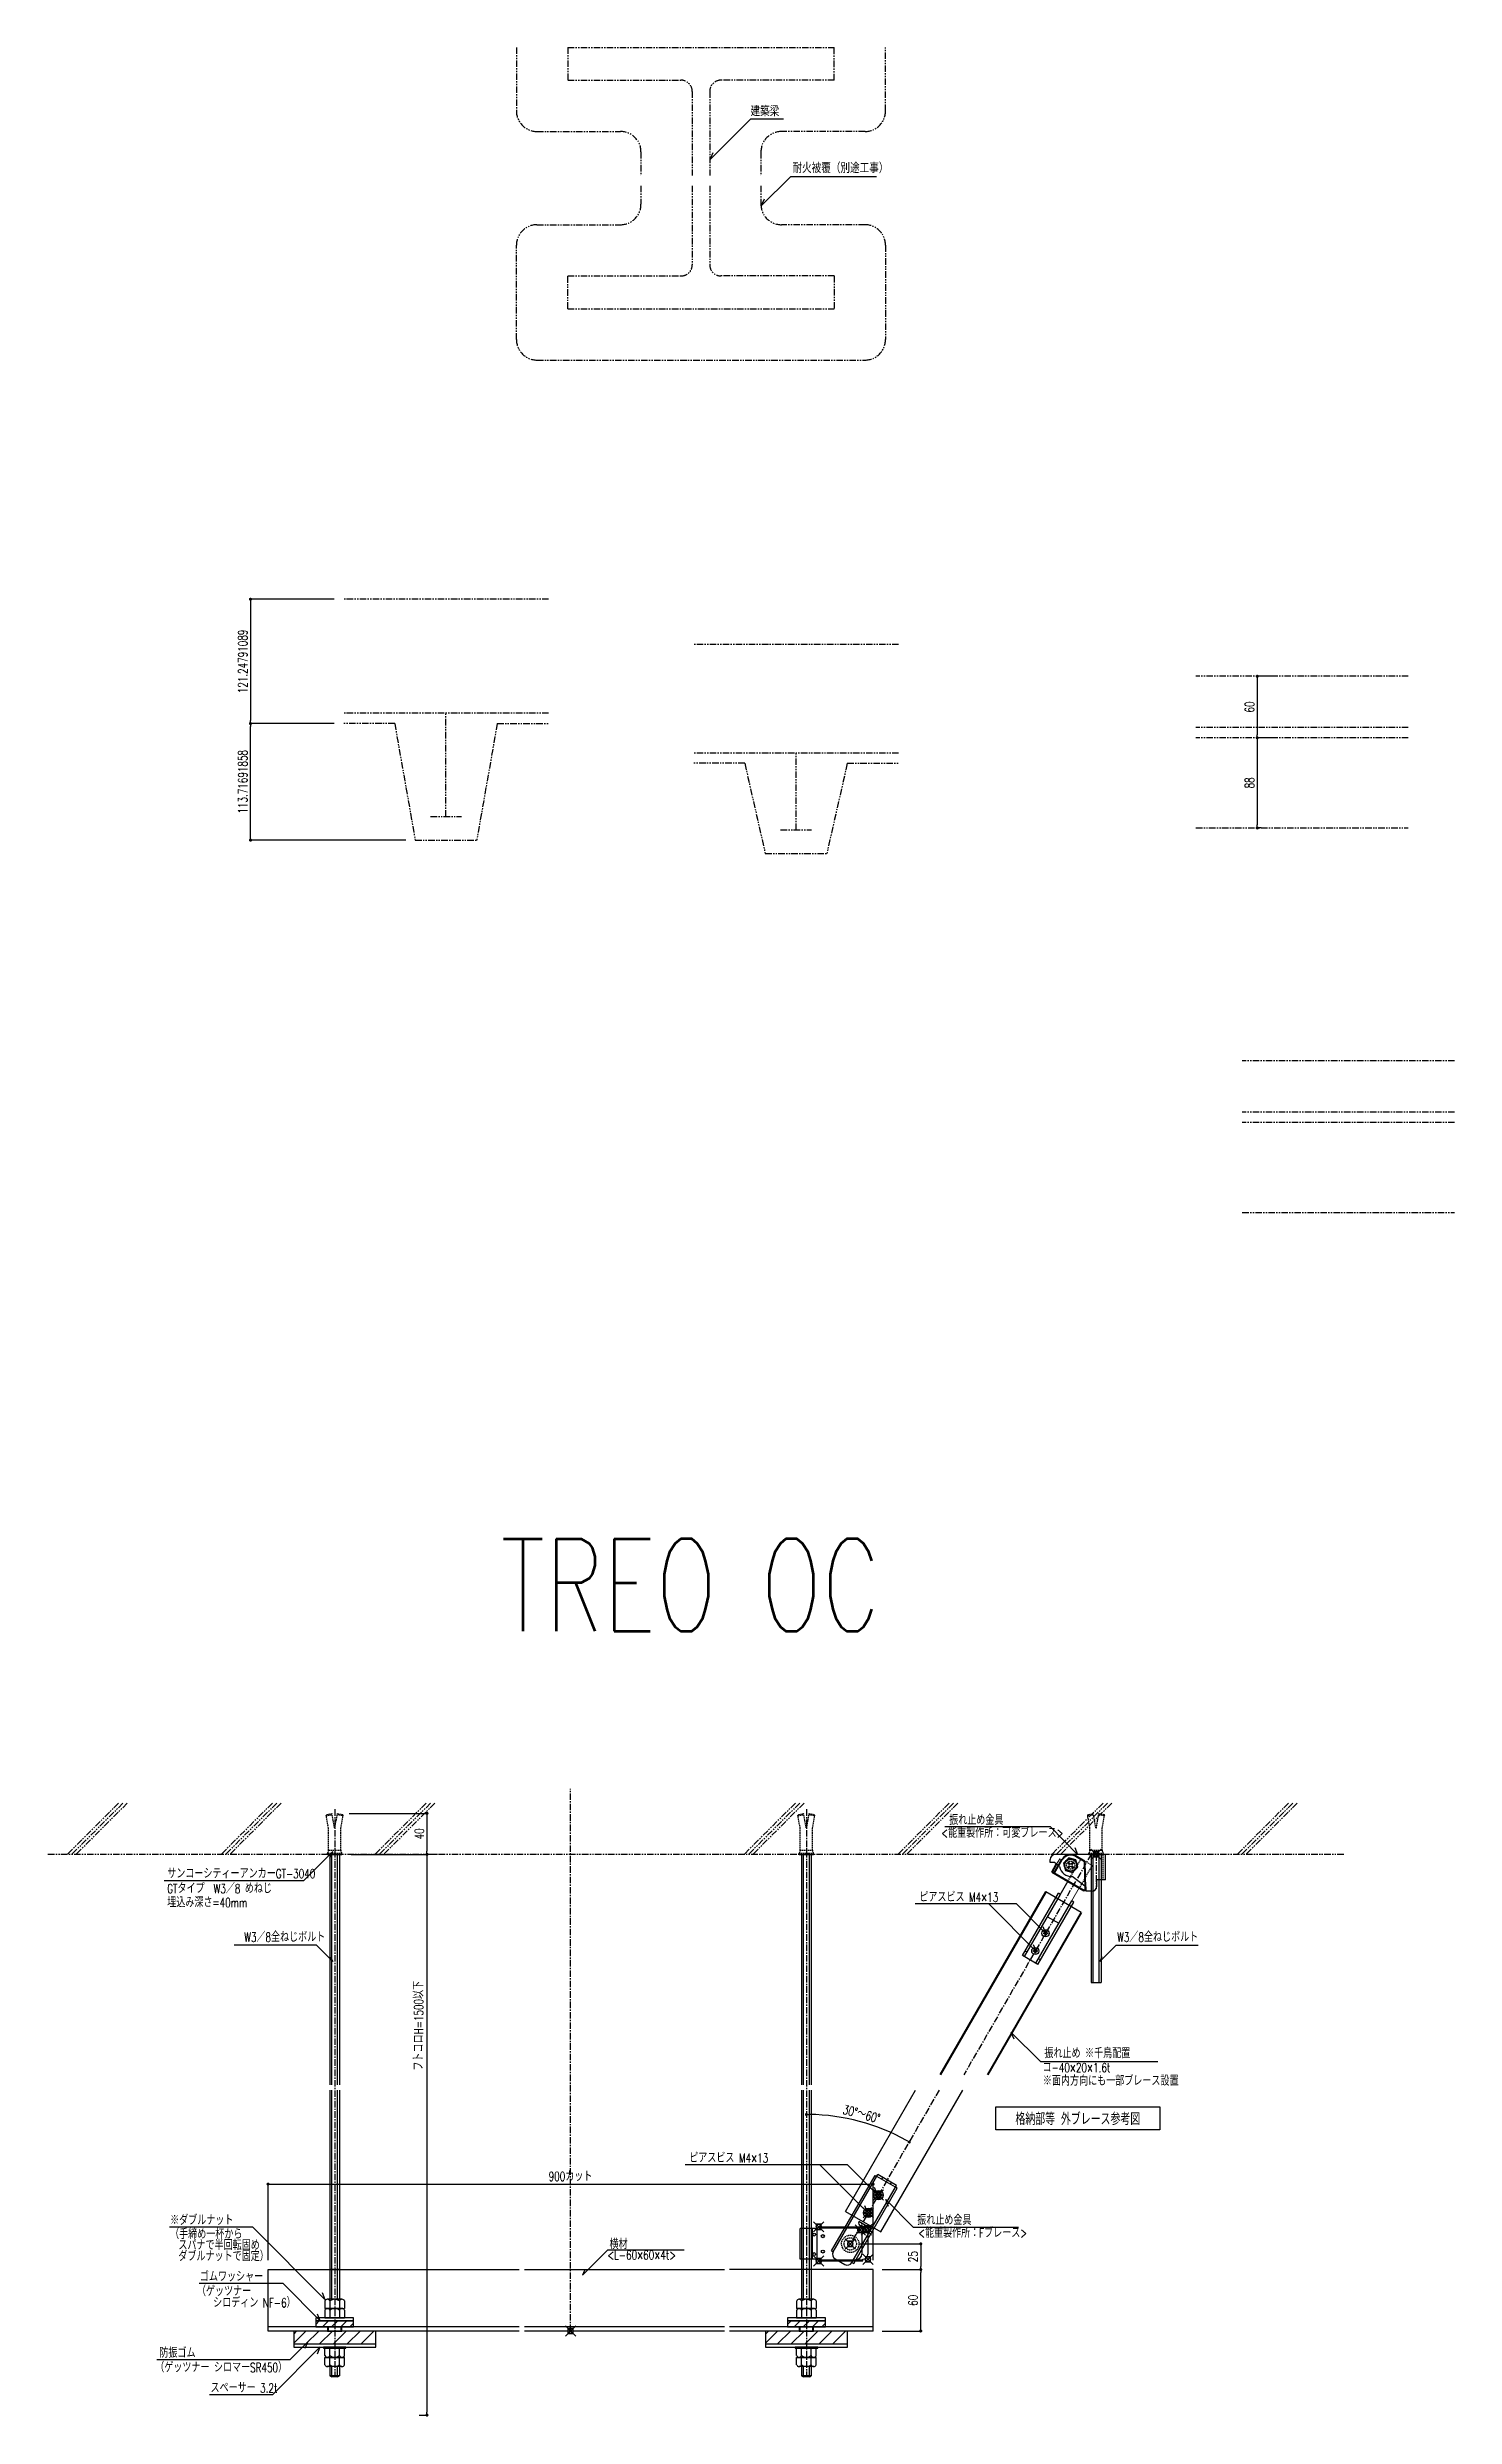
# Model space of a CAD drawing. Extents: x -275225 to 47266, y -41063 to 95295.
# Drawn here: x -214103 to -212731, y -21539 to -19227 of the extents above; entities that cross this region are included whole.
import ezdxf
from ezdxf.enums import TextEntityAlignment as Align

# ---------------------------------------------------------------- set-up
doc = ezdxf.new("R2010")
doc.units = 0
doc.header["$LTSCALE"] = 0.2
doc.header["$PDMODE"] = 99
doc.header["$PDSIZE"] = 5
for name, pattern in [('CENTER', [50.8, 31.75, -6.35, 6.35, -6.35]), ('HIDDEN', [9.525, 6.35, -3.175]), ('HIDDEN2', [4.7625, 3.175, -1.5875]), ('PHANTOM', [63.5, 31.75, -6.35, 6.35, -6.35, 6.35, -6.35])]:
    doc.linetypes.add(name, pattern=pattern)
for name, color, linetype, lineweight in [('01外形', 2, 'Continuous', 25), ('1外形', 2, 'Continuous', 25), ('2ﾎﾞﾙﾄ太線', 4, 'Continuous', 25), ('3APﾎﾞﾙﾄ', 150, 'Continuous', 25), ('8DASHED', 6, 'HIDDEN2', 9)]:
    doc.layers.add(name, color=color, linetype=linetype, lineweight=lineweight)
for name, color, linetype in [('_別途', 6, 'PHANTOM'), ('_吊下地', 40, 'Continuous'), ('_図面枠', 7, 'Continuous'), ('_基準', 1, 'CENTER'), ('_文字', 3, 'Continuous'), ('_製品', 4, 'Continuous'), ('_製品寸法', 9, 'Continuous'), ('OKAMURA', 4, 'Continuous'), ('POINT', 1, 'Continuous')]:
    doc.layers.add(name, color=color, linetype=linetype)
doc.styles.add('OKAMURA', font='SIMPLEX.shx', dxfattribs={"width": 0.7, "bigfont": 'BIGFONT.shx'})
doc.dimstyles.new('OKAMURA-003', dxfattribs={"dimscale": 3, "dimtxt": 3, "dimasz": 1, "dimexe": 0, "dimexo": 3, "dimgap": 1, "dimtad": 1, "dimdec": 3, "dimdsep": 46, "dimtxsty": 'OKAMURA', "dimblk1": 'DOT', "dimblk2": 'DOT', "dimsah": 1, "dimcen": 0, "dimclrd": 9, "dimclre": 9, "dimclrt": 3, "dimadec": 0, "dimazin": 0, "dimtfac": 1, "dimtdec": 3, "dimtix": 1, "dimtmove": 2, "dimatfit": 3, "dimldrblk": 'NONE', "dimfxl": 0, "dimtolj": 1, "dimarcsym": 0})
doc.dimstyles.new('OKAMURA-050', dxfattribs={"dimscale": 50, "dimtxt": 3, "dimasz": 1, "dimexe": 0, "dimexo": 3, "dimgap": 1, "dimtad": 1, "dimdec": 8, "dimdsep": 46, "dimtxsty": 'OKAMURA', "dimblk1": 'DOT', "dimblk2": 'DOT', "dimsah": 1, "dimcen": 0, "dimclrt": 3, "dimadec": 0, "dimazin": 0, "dimtfac": 1, "dimtdec": 8, "dimtix": 1, "dimtmove": 2, "dimatfit": 3, "dimfxl": 1, "dimtolj": 1, "dimarcsym": 0})

msp = doc.modelspace()

# ---------------------------------------------------------------- texts
at = {"layer": '_図面枠', "color": 3, "style": 'OKAMURA', "width": 0.7}
msp.add_text('TREO OC', height=90, dxfattribs=at).set_placement((-213661.285, -20772.5419))

# ---------------------------------------------------------------- blocks, each defined once
blk = doc.blocks.new('*U922')
at = {"layer": '_別途'}
for p, q in [((-180, 0), (-180, -62)), ((-130, 0), (-130, -32)), ((-130, 0), (130, 0)), ((130, -32), (130, 0)), ((180, -62), (180, 0)), ((-130, -32), (-19.5, -32)), ((-8.5, -43), (-8.5, -125)), ((8.5, -43), (8.5, -125)), ((130, -32), (19.5, -32)), ((-160, -82), (-78.5, -82)), ((160, -82), (78.5, -82)), ((-58.5, -102), (-58.5, -125)), ((58.5, -102), (58.5, -125)), ((-58.5, -135), (-58.5, -153)), ((-8.5, -135), (-8.5, -212)), ((8.5, -135), (8.5, -212)), ((58.5, -135), (58.5, -153)), ((-160, -173), (-78.5, -173)), ((160, -173), (78.5, -173)), ((-180, -285), (-180, -193)), ((180, -193), (180, -285)), ((-130, -223), (-19.5, -223)), ((-130, -255), (-130, -223)), ((130, -223), (19.5, -223)), ((130, -223), (130, -255)), ((-130, -255), (130, -255)), ((-160, -305), (160, -305))]:
    blk.add_line(p, q, dxfattribs=at)
for centre, radius, start, end in [((-19.5, -43), 11, 0, 90), ((19.5, -43), 11, 90, 180), ((-160, -62), 20, 180, 270), ((160, -62), 20, 270, 0), ((-78.5, -102), 20, 0, 90), ((78.5, -102), 20, 90, 180), ((-78.5, -153), 20, 270, 0), ((78.5, -153), 20, 180, 270), ((-160, -193), 20, 90, 180), ((160, -193), 20, 0, 90), ((-19.5, -212), 11, 270, 0), ((19.5, -212), 11, 180, 270), ((-160, -285), 20, 180, 270), ((160, -285), 20, 270, 0)]:
    blk.add_arc(centre, radius, start, end, dxfattribs=at)
at = {"layer": '_文字', "color": 9}
for points in [[(11.7, -102.9), (8.5, -109.8), (48.6, -69.6), (80.4, -69.6)], [(61.7, -148.1), (58.5, -155), (87.7, -125.8), (171.3, -125.8)]]:
    blk.add_lwpolyline(points, dxfattribs=at)
at = {"layer": '_文字', "style": 'OKAMURA', "width": 0.8}
for s, p in [('建築梁', (48.3, -67.1)), ('耐火被覆（別途工事）', (89.2, -122.5))]:
    blk.add_text(s, height=9, dxfattribs=at).set_placement(p)
blk = doc.blocks.new('*U77')
at = {"layer": '_別途'}
for p, q in [((100, 203.9), (-100, 203.9)), ((100, 98), (-100, 98)), ((0, 23), (0, 98)), ((-50, 88), (-100, 88)), ((-50, 88), (-30, 0)), ((50, 88), (30, 0)), ((50, 88), (100, 88)), ((-30, 0), (30, 0)), ((-15, 23), (15, 23))]:
    blk.add_line(p, q, dxfattribs=at)
blk = doc.blocks.new('_DOT')
at = {"color": 0, "linetype": 'ByBlock'}
blk.add_line((-0.5, 0), (-1, 0), dxfattribs=at)
at = {"color": 0, "linetype": 'ByBlock', "const_width": 0.5}
blk.add_lwpolyline([(-0.25, 0, 1), (0.25, 0, 1)], format="xyb", close=True, dxfattribs=at)
blk = doc.blocks.new('*D75')
at = {"color": 0, "lineweight": -2, "transparency": 16777216}
for p, q in [((-109, 235), (-190.6, 235)), ((-190.6, 232), (-190.6, 116.7)), ((-109, 113.7), (-190.6, 113.7))]:
    blk.add_line(p, q, dxfattribs=at)
at = {"layer": 'Defpoints', "color": 0, "transparency": 16777216}
for p in [(-100, 235), (-190.6, 113.7), (-100, 113.7)]:
    blk.add_point(p, dxfattribs=at)
at = {"color": 0, "lineweight": -2, "transparency": 16777216, "xscale": 3, "yscale": 3, "zscale": 3}
for p, rotation in [((-190.6, 235), 90), ((-190.6, 113.7), 270)]:
    blk.add_blockref('_DOT', p, dxfattribs=dict(at, rotation=rotation))
at = {"color": 3, "transparency": 16777216, "insert": (-198.1, 174.3), "char_height": 9, "attachment_point": 5, "rotation": 90, "style": 'OKAMURA'}
blk.add_mtext('\\A1;121.24791089', dxfattribs=at)
blk = doc.blocks.new('*D76')
at = {"color": 0, "lineweight": -2, "transparency": 16777216}
for p, q in [((-109, 113.7), (-190.6, 113.7)), ((-190.6, 3), (-190.6, 110.7)), ((-39, 0), (-190.6, 0))]:
    blk.add_line(p, q, dxfattribs=at)
at = {"layer": 'Defpoints', "color": 0, "transparency": 16777216}
for p in [(-190.6, 113.7), (-100, 113.7), (-30, 0)]:
    blk.add_point(p, dxfattribs=at)
at = {"color": 0, "lineweight": -2, "transparency": 16777216, "xscale": 3, "yscale": 3, "zscale": 3}
for p, rotation in [((-190.6, 113.7), 90), ((-190.6, 0), 270)]:
    blk.add_blockref('_DOT', p, dxfattribs=dict(at, rotation=rotation))
at = {"color": 3, "transparency": 16777216, "insert": (-198.1, 56.9), "char_height": 9, "attachment_point": 5, "rotation": 90, "style": 'OKAMURA'}
blk.add_mtext('\\A1;113.71691858', dxfattribs=at)
blk = doc.blocks.new('*D82')
at = {"layer": '_製品寸法', "color": 9, "lineweight": -2, "transparency": 16777216}
for p, q in [((73.6, 0), (59.8, 0)), ((59.8, -3), (59.8, -85)), ((63.6, -88), (59.8, -88))]:
    blk.add_line(p, q, dxfattribs=at)
at = {"layer": 'Defpoints', "color": 0, "transparency": 16777216}
for p in [(82.6, 0), (59.8, -88), (72.6, -88)]:
    blk.add_point(p, dxfattribs=at)
at = {"layer": '_製品寸法', "color": 9, "lineweight": -2, "transparency": 16777216, "xscale": 3, "yscale": 3, "zscale": 3}
for p, rotation in [((59.8, 0), 90), ((59.8, -88), 270)]:
    blk.add_blockref('_DOT', p, dxfattribs=dict(at, rotation=rotation))
at = {"layer": '_製品寸法', "color": 3, "transparency": 16777216, "insert": (52.3, -44), "char_height": 9, "attachment_point": 5, "rotation": 90, "style": 'OKAMURA'}
blk.add_mtext('\\A1;88', dxfattribs=at)
blk = doc.blocks.new('_None')
blk = doc.blocks.new('*D83')
at = {"layer": '_製品寸法', "color": 9, "lineweight": -2, "transparency": 16777216}
for p, q in [((73.6, 60), (59.8, 60)), ((59.8, 57), (59.8, 3)), ((73.6, 0), (59.8, 0))]:
    blk.add_line(p, q, dxfattribs=at)
at = {"layer": 'Defpoints', "color": 0, "transparency": 16777216}
for p in [(82.6, 60), (59.8, 0), (82.6, 0)]:
    blk.add_point(p, dxfattribs=at)
at = {"layer": '_製品寸法', "color": 9, "lineweight": -2, "transparency": 16777216, "xscale": 3, "yscale": 3, "zscale": 3}
for p, rotation in [((59.8, 60), 90), ((59.8, 0), 270)]:
    blk.add_blockref('_DOT', p, dxfattribs=dict(at, rotation=rotation))
at = {"layer": '_製品寸法', "color": 3, "transparency": 16777216, "insert": (52.3, 30), "char_height": 9, "attachment_point": 5, "rotation": 90, "style": 'OKAMURA'}
blk.add_mtext('\\A1;60', dxfattribs=at)
blk = doc.blocks.new('SS_SAN_DEKKI_NGANG_NO_DIM')
at = {"layer": '_別途'}
for p, q in [((207, 60), (0, 60)), ((207, 10), (0, 10)), ((207, 0), (0, 0)), ((0, -88), (207, -88))]:
    blk.add_line(p, q, dxfattribs=at)
blk = doc.blocks.new('*D1119')
at = {"layer": '_製品寸法', "color": 9, "lineweight": -2, "transparency": 16777216}
for p, q in [((304, 60), (341.5, 60)), ((341.5, 3), (341.5, 57)), ((304, 0), (341.5, 0))]:
    blk.add_line(p, q, dxfattribs=at)
at = {"layer": 'Defpoints', "color": 0, "transparency": 16777216}
for p in [(295, 60), (341.5, 60), (295, 0)]:
    blk.add_point(p, dxfattribs=at)
at = {"layer": '_製品寸法', "color": 9, "lineweight": -2, "transparency": 16777216, "xscale": 3, "yscale": 3, "zscale": 3}
for p, rotation in [((341.5, 60), 90), ((341.5, 0), 270)]:
    blk.add_blockref('_DOT', p, dxfattribs=dict(at, rotation=rotation))
at = {"layer": '_製品寸法', "color": 3, "transparency": 16777216, "insert": (334, 30), "char_height": 9, "attachment_point": 5, "rotation": 90, "style": 'OKAMURA'}
blk.add_mtext('\\A1;60', dxfattribs=at)
blk = doc.blocks.new('*D1120')
at = {"layer": '_製品寸法', "color": 9, "lineweight": -2, "ltscale": 2, "transparency": 16777216}
for p, q in [((-216, 505), (-140, 505)), ((-140, 502), (-140, 468)), ((-214, 465), (-140, 465))]:
    blk.add_line(p, q, dxfattribs=at)
at = {"layer": 'Defpoints', "color": 0, "ltscale": 2, "transparency": 16777216}
for p in [(-225, 505), (-223, 465), (-140, 465)]:
    blk.add_point(p, dxfattribs=at)
at = {"layer": '_製品寸法', "color": 9, "lineweight": -2, "ltscale": 2, "transparency": 16777216, "xscale": 3, "yscale": 3, "zscale": 3}
for p, rotation in [((-140, 505), 90), ((-140, 465), 270)]:
    blk.add_blockref('_DOT', p, dxfattribs=dict(at, rotation=rotation))
at = {"layer": '_製品寸法', "color": 3, "ltscale": 2, "transparency": 16777216, "insert": (-147.5, 485), "char_height": 9, "attachment_point": 5, "rotation": 90, "style": 'OKAMURA'}
blk.add_mtext('\\A1;40', dxfattribs=at)
blk = doc.blocks.new('*D1121')
at = {"layer": '_製品寸法', "color": 9, "lineweight": -2, "transparency": 16777216}
for p, q in [((-295, 69), (-295, 143.3)), ((-292, 143.3), (292, 143.3)), ((295, 69), (295, 143.3))]:
    blk.add_line(p, q, dxfattribs=at)
at = {"layer": 'Defpoints', "color": 0, "transparency": 16777216}
for p in [(295, 143.3), (-295, 60), (295, 60)]:
    blk.add_point(p, dxfattribs=at)
at = {"layer": '_製品寸法', "color": 9, "lineweight": -2, "transparency": 16777216, "xscale": 3, "yscale": 3, "zscale": 3, "rotation": 180}
blk.add_blockref('_DOT', (-295, 143.3), dxfattribs=at)
at = {"layer": '_製品寸法', "color": 9, "lineweight": -2, "transparency": 16777216, "xscale": 3, "yscale": 3, "zscale": 3}
blk.add_blockref('_DOT', (295, 143.3), dxfattribs=at)
at = {"layer": '_製品寸法', "color": 3, "transparency": 16777216, "insert": (0, 150.8), "char_height": 9, "attachment_point": 5, "style": 'OKAMURA'}
blk.add_mtext('\\A1;900カット', dxfattribs=at)
blk = doc.blocks.new('*D1122')
at = {"layer": '_製品寸法', "color": 9, "lineweight": -2, "transparency": 16777216}
for p, q in [((-131, 465), (-140, 465)), ((-140, 462), (-140, -79)), ((-147.5, -82), (-140, -82))]:
    blk.add_line(p, q, dxfattribs=at)
at = {"layer": 'Defpoints', "color": 0, "transparency": 16777216}
for p in [(-140, 465), (-140, -82), (-138.5, -82)]:
    blk.add_point(p, dxfattribs=at)
at = {"layer": '_製品寸法', "color": 9, "lineweight": -2, "transparency": 16777216, "xscale": 3, "yscale": 3, "zscale": 3}
for p, rotation in [((-140, 465), 90), ((-140, -82), 270)]:
    blk.add_blockref('_DOT', p, dxfattribs=dict(at, rotation=rotation))
at = {"layer": '_製品寸法', "color": 3, "transparency": 16777216, "insert": (-148, 297.8), "char_height": 9, "attachment_point": 5, "rotation": 90, "style": 'OKAMURA'}
blk.add_mtext('\\A1;フトコロH=1500以下', dxfattribs=at)
blk = doc.blocks.new('*D1117')
at = {"color": 9, "lineweight": -2, "transparency": 16777216}
for p, q in [((281.8, 85), (341.5, 85)), ((341.5, 82), (341.5, 63)), ((304, 60), (341.5, 60))]:
    blk.add_line(p, q, dxfattribs=at)
at = {"layer": 'Defpoints', "color": 0, "transparency": 16777216}
for p in [(272.8, 85), (295, 60), (341.5, 60)]:
    blk.add_point(p, dxfattribs=at)
at = {"color": 9, "lineweight": -2, "transparency": 16777216, "xscale": 3, "yscale": 3, "zscale": 3}
for p, rotation in [((341.5, 85), 90), ((341.5, 60), 270)]:
    blk.add_blockref('_DOT', p, dxfattribs=dict(at, rotation=rotation))
at = {"color": 3, "transparency": 16777216, "insert": (334, 72.5), "char_height": 9, "attachment_point": 5, "rotation": 90, "style": 'OKAMURA'}
blk.add_mtext('\\A1;25', dxfattribs=at)
blk = doc.blocks.new('P1X_BASE_SS_TREO_OC_01')
at = {"layer": '_別途'}
for p, q in [((69.4, 50), (19.4, 0)), ((73.7, 50), (23.7, 0)), ((77.9, 50), (27.9, 0)), ((219.4, 50), (169.4, 0)), ((223.7, 50), (173.7, 0)), ((227.9, 50), (177.9, 0)), ((369.4, 50), (319.4, 0)), ((373.7, 50), (323.7, 0)), ((377.9, 50), (327.9, 0)), ((729.4, 50), (679.4, 0)), ((733.7, 50), (683.7, 0)), ((737.9, 50), (687.9, 0)), ((879.4, 50), (829.4, 0)), ((883.7, 50), (833.7, 0)), ((887.9, 50), (837.9, 0)), ((1029.4, 50), (979.4, 0)), ((1033.7, 50), (983.7, 0)), ((1037.9, 50), (987.9, 0)), ((1210.3, 50), (1160.3, 0)), ((1214.6, 50), (1164.6, 0)), ((1218.8, 50), (1168.8, 0)), ((1264.2, 0), (0, 0))]:
    blk.add_line(p, q, dxfattribs=at)
blk = doc.blocks.new('*D1118')
at = {"color": 9, "lineweight": -2, "transparency": 16777216}
blk.add_arc((230, 10.8), 200.5, 60.8572, 89.1428, dxfattribs=at)
at = {"layer": 'Defpoints', "color": 0, "transparency": 16777216}
for p in [(230, 509), (359.5, 235), (298.6, 199.2), (272.8, 85), (230, -44.7)]:
    blk.add_point(p, dxfattribs=at)
at = {"color": 9, "lineweight": -2, "transparency": 16777216, "xscale": 3, "yscale": 3, "zscale": 3}
for p, rotation in [((230, 211.3), 179.5714109050062), ((330.3, 184.4), 330.428589094983)]:
    blk.add_blockref('_DOT', p, dxfattribs=dict(at, rotation=rotation))
at = {"color": 3, "transparency": 16777216, "insert": (283.8, 211.7), "char_height": 9, "attachment_point": 5, "rotation": 345, "style": 'OKAMURA'}
blk.add_mtext('\\A1;30°～60°', dxfattribs=at)
blk = doc.blocks.new('Fブレース1')
at = {"layer": '_基準'}
blk.add_line((0, 30), (0, 0), dxfattribs=at)
at = {"layer": '_製品', "color": 0, "linetype": 'ByBlock'}
for p, q in [((8.3, 30), (-6, 30)), ((-6, 0), (-6, 30)), ((6.1, 0), (6.1, 30)), ((10.4, 1), (10.4, 29)), ((12, 31.6), (55, 31.6)), ((12, 30.6), (55, 30.6)), ((42.7, 31.6), (42.8, 31.6)), ((54, 25), (54, 5)), ((55, 30), (55, 31.6)), ((60, 25), (60, 5)), ((8.3, 0), (-6, 0)), ((55, -1.6), (55, 0)), ((12, -0.6), (55, -0.6)), ((12, -1.6), (55, -1.6)), ((42.7, -1.6), (42.8, -1.6))]:
    blk.add_line(p, q, dxfattribs=at)
for centre in [(16, 22.5), (16, 7.5)]:
    blk.add_circle(centre, 1.5, dxfattribs=at)
at = {"layer": '_製品', "color": 6, "linetype": 'HIDDEN'}
for radius in [8.5, 6]:
    blk.add_circle((42.8, 15), radius, dxfattribs=at)
at = {"layer": '_製品', "color": 0, "linetype": 'ByBlock'}
for centre, start, end in [((8.3, 35), 270, 317.1564), ((49, 25), 0, 90), ((55, 25), 0, 90), ((8.3, -5), 42.8436, 90), ((49, 5), 270, 0), ((55, 5), 270, 0)]:
    blk.add_arc(centre, 5, start, end, dxfattribs=at)
for centre, major_axis, ratio in [((7.5, 24.1), (0, 1.5), 0.904894), ((7.5, 5), (0, 1.49), 0.909015)]:
    blk.add_ellipse(centre, major_axis=major_axis, ratio=ratio, dxfattribs=at)
for p in [(12, 31.6), (52.5, 28.5), (58.5, 28.5), (60, 30), (42.8, 15), (60, 0), (12, -1.6)]:
    blk.add_point(p, dxfattribs=at)
blk = doc.blocks.new('ビスM5X08横')
at = {"layer": '_吊下地'}
for p, q in [((-3.5, 0.5), (-2, 0.5)), ((-3.5, -0.5), (-3.5, 0.5)), ((-0.5, 3.5), (0.5, 3.5)), ((-0.5, 2), (-0.5, 3.5)), ((0.5, 3.5), (0.5, 2)), ((2, 0.5), (3.5, 0.5)), ((3.5, 0.5), (3.5, -0.5)), ((-2, -0.5), (-3.5, -0.5)), ((-0.5, -3.5), (-0.5, -2)), ((0.5, -3.5), (-0.5, -3.5)), ((0.5, -2), (0.5, -3.5)), ((3.5, -0.5), (2, -0.5))]:
    blk.add_line(p, q, dxfattribs=at)
blk.add_circle((0, 0), 4.5, dxfattribs=at)
for centre, start, end in [((-2, 2), 270, 0), ((2, 2), 180, 270), ((-2, -2), 0, 90), ((2, -2), 90, 180)]:
    blk.add_arc(centre, 1.5, start, end, dxfattribs=at)
at = {"layer": 'POINT', "color": 1}
blk.add_point((0, 0), dxfattribs=at)
blk = doc.blocks.new('Fブレース2')
at = {"layer": '_製品', "color": 0, "linetype": 'ByBlock'}
for p, q in [((-20, 5.5), (-20, -5.5)), ((-15, 12.5), (-15, 10.5)), ((-15, 12.5), (70, 12.5)), ((-15, 10.5), (72, 10.5)), ((23, -3.75), (23, 3.75)), ((70, 12.5), (70, 10.5)), ((70, -10.5), (70, 10.5)), ((72, -10.5), (72, 10.5)), ((-15, -10.5), (72, -10.5)), ((-15, -10.5), (-15, -12.5)), ((-15, -12.5), (70, -12.5)), ((70, -12.5), (70, -10.5))]:
    blk.add_line(p, q, dxfattribs=at)
at = {"layer": '_製品', "color": 0, "linetype": 'ByBlock', "ltscale": 0.5}
for p, q in [((70, 5), (72, 5)), ((70, -5), (72, -5))]:
    blk.add_line(p, q, dxfattribs=at)
at = {"layer": '_製品', "color": 6, "linetype": 'HIDDEN'}
for centre, radius in [((0, 0), 8.5), ((0, 0), 6), ((35, 0), 2.5), ((55, 0), 2.5)]:
    blk.add_circle(centre, radius, dxfattribs=at)
at = {"layer": '_製品', "color": 0, "linetype": 'ByBlock'}
for centre, radius, start, end in [((-15, 5.5), 5, 90, 180), ((23.84, 0), 3.84, 102.68038, 257.31962), ((-15, -5.5), 5, 180, 270)]:
    blk.add_arc(centre, radius, start, end, dxfattribs=at)
blk.add_point((0, 0), dxfattribs=at)
blk = doc.blocks.new('A$C34404818')
at = {"layer": '_基準'}
blk.add_line((86.6, 150), (0, 0), dxfattribs=at)
at = {"layer": '_製品'}
for p, q in [((-4.8, 31.7), (63.5, 150)), ((29.8, 11.7), (109.7, 150)), ((-4.8, 31.7), (29.8, 11.7))]:
    blk.add_line(p, q, dxfattribs=at)
at = {"layer": '_製品', "rotation": 60.00000000000002}
blk.add_blockref('Fブレース2', (0, 0), dxfattribs=at)
at = {"layer": '_製品'}
blk.add_blockref('Fブレース1', (-42.8, -15), dxfattribs=at)
at = {"layer": '_製品寸法', "rotation": 180}
for p in [(27.5, 47.6), (17.5, 30.3)]:
    blk.add_blockref('ビスM5X08横', p, dxfattribs=at)
blk = doc.blocks.new('可変A')
at = {"layer": '3APﾎﾞﾙﾄ', "color": 0, "linetype": 'ByBlock'}
for p, q in [((-27.5, -8.6), (-26.6, -7.8)), ((-26.3, -9.8), (-27.5, -8.6)), ((-26.3, -11.2), (-27.5, -12.4)), ((-26.6, -13.2), (-27.5, -12.4)), ((-25.5, -8.9), (-26.6, -7.8)), ((-25.5, -12.1), (-26.6, -13.2)), ((-24, -8.9), (-22.9, -7.8)), ((-24, -12.1), (-22.9, -13.2)), ((-23.2, -9.8), (-22, -8.6)), ((-23.2, -11.2), (-22, -12.4)), ((-22, -8.6), (-22.9, -7.8)), ((-22.9, -13.2), (-22, -12.4))]:
    blk.add_line(p, q, dxfattribs=at)
blk.add_lwpolyline([(-19.6, -5.3), (-26.6, -3.4), (-31.8, -8.6), (-29.9, -15.7), (-22.9, -17.6), (-17.7, -12.4)], close=True, dxfattribs=at)
for radius in [6.32, 5.82]:
    blk.add_circle((-24.8, -10.5), radius, dxfattribs=at)
for centre, start, end in [((-27, -10.5), 315, 45), ((-24.8, -8.2), 225, 315), ((-24.8, -12.8), 45, 135), ((-22.5, -10.5), 135, 225)]:
    blk.add_arc(centre, 1, start, end, dxfattribs=at)
at = {"layer": '_製品', "color": 1, "linetype": 'CENTER', "lineweight": -2}
blk.add_line((0, 0), (0, -33.6), dxfattribs=at)
at = {"layer": '_製品', "color": 6, "linetype": 'HIDDEN', "lineweight": -2}
for p, q in [((4.8, 0), (4.8, -25)), ((-4.8, 0), (-4.8, -36)), ((7, -25), (7, 0))]:
    blk.add_line(p, q, dxfattribs=at)
at = {"layer": '_製品', "color": 0, "linetype": 'ByBlock', "lineweight": -2}
for p, q in [((-44.7, -8), (-44.7, -5)), ((-40.7, -8), (-44.7, -8)), ((-35.8, -11.8), (-40.7, -8)), ((9.3, 0), (-39.7, 0)), ((-9.8, -32), (-23.2, -21.6)), ((9.3, -25), (9.3, 0)), ((-9.8, -36), (-9.8, -32)), ((-4.3, -36), (-9.8, -36)), ((0.7, -31), (0.7, -25)), ((9.3, -25), (0.7, -25))]:
    blk.add_line(p, q, dxfattribs=at)
at = {"layer": '_製品', "color": 6, "linetype": 'HIDDEN', "lineweight": -2}
blk.add_circle((-24.8, -10.5), 4, dxfattribs=at)
at = {"layer": '_製品', "color": 0, "linetype": 'ByBlock', "lineweight": -2}
for centre, radius, start, end in [((-39.7, -5), 5, 90, 180), ((-24, -9.6), 12, 190.7539, 273.5732), ((-4.3, -31), 5, 270, 0)]:
    blk.add_arc(centre, radius, start, end, dxfattribs=at)
blk.add_point((0, 0), dxfattribs=at)
blk = doc.blocks.new('可変BC')
at = {"layer": '01外形', "color": 0, "linetype": 'ByBlock'}
for centre in [(-24.5, -66.5), (-34.5, -83.8)]:
    blk.add_circle(centre, 3.5, dxfattribs=at)
for centre, radius, start, end in [((-26.5, -64.5), 1.74, 269.9987, 0.0013), ((-24.5, -66.5), 2.05, 171.938, 180), ((-24.5, -66.5), 2.05, 180, 188.062), ((-26.5, -68.5), 1.74, 359.9987, 90.0013), ((-24.5, -66.5), 2.05, 90, 98.062), ((-24.5, -66.5), 2.05, 261.938, 270), ((-24.5, -66.5), 2.05, 81.938, 90), ((-24.5, -66.5), 2.05, 270, 278.062), ((-22.4, -64.5), 1.74, 179.9987, 270.0013), ((-22.4, -68.5), 1.74, 89.9987, 180.0013), ((-24.5, -66.5), 2.05, 0, 8.062), ((-24.5, -66.5), 2.05, 351.938, 0), ((-36.5, -81.8), 1.74, 269.9987, 0.0013), ((-34.5, -83.8), 2.05, 171.938, 180), ((-34.5, -83.8), 2.05, 180, 188.062), ((-36.5, -85.8), 1.74, 359.9987, 90.0013), ((-34.5, -83.8), 2.05, 90, 98.062), ((-34.5, -83.8), 2.05, 261.938, 270), ((-34.5, -83.8), 2.05, 81.938, 90), ((-34.5, -83.8), 2.05, 270, 278.062), ((-32.4, -81.8), 1.74, 179.9987, 270.0013), ((-32.4, -85.8), 1.74, 89.9987, 180.0013), ((-34.5, -83.8), 2.05, 0, 8.062), ((-34.5, -83.8), 2.05, 351.938, 0)]:
    blk.add_arc(centre, radius, start, end, dxfattribs=at)
at = {"layer": '1外形', "color": 0, "linetype": 'ByBlock', "lineweight": 40}
for p, q in [((-18.1, -6.9), (-13.7, 0.8)), ((-16.1, -8), (-8.6, 5)), ((13.7, 3.6), (5.1, 8.6)), ((14.5, -23), (13.7, 3.6)), ((13.3, -25), (-18.1, -6.9)), ((13.3, -25), (14.5, -23)), ((-24.3, -26.2), (-127.2, -204.5)), ((10.4, -46.2), (-81.1, -204.5))]:
    blk.add_line(p, q, dxfattribs=at)
at = {"layer": '1外形', "color": 0, "linetype": 'ByBlock'}
for p, q in [((-46.9, -88.1), (-11.9, -27.5)), ((-45, -89.3), (-10, -28.7)), ((-34, -95.6), (1, -35)), ((-32, -96.8), (3, -36.2)), ((-12.5, -33), (-14.4, -31.9)), ((-10, -28.7), (-11.9, -27.5)), ((0.5, -40.5), (-1.5, -39.4)), ((3, -36.2), (1, -35)), ((-32, -96.8), (-46.9, -88.1)), ((-42.5, -85), (-44.4, -83.8)), ((-29.5, -92.5), (-31.5, -91.3))]:
    blk.add_line(p, q, dxfattribs=at)
at = {"layer": '1外形', "color": 0, "linetype": 'ByBlock', "lineweight": 40}
blk.add_arc((0.1, 0), 10, 60, 150, dxfattribs=at)
at = {"layer": '2ﾎﾞﾙﾄ太線', "color": 0, "linetype": 'ByBlock'}
for p, q in [((-2.6, -15.8), (-22.5, -50.3)), ((-22.5, -50.3), (-11.5, -56.7))]:
    blk.add_line(p, q, dxfattribs=at)
at = {"layer": '8DASHED', "color": 0, "linetype": 'ByBlock'}
for p, q in [((-13.7, 0.8), (-10.6, 6.1)), ((-8.6, 5), (-10.6, 6.1)), ((8.4, -22.2), (-11.5, -56.7)), ((0.5, -40.5), (-14.4, -31.9))]:
    blk.add_line(p, q, dxfattribs=at)
at = {"layer": '8DASHED', "color": 6, "linetype": 'HIDDEN'}
blk.add_line((10, 6), (21, -0.4), dxfattribs=at)
at = {"layer": '_製品', "color": 1, "linetype": 'CENTER'}
blk.add_line((20, 10.5), (-104.2, -204.5), dxfattribs=at)
at = {"layer": '_製品', "color": 6, "linetype": 'HIDDEN'}
for p, q in [((-2.6, -15.8), (10, 6)), ((21, -0.4), (8.4, -22.2))]:
    blk.add_line(p, q, dxfattribs=at)
at = {"layer": '_製品', "color": 0}
blk.add_line((10.4, -46.2), (-24.3, -26.2), dxfattribs=at)
at = {"layer": '_製品', "color": 6, "linetype": 'HIDDEN'}
blk.add_circle((0, 0), 4, dxfattribs=at)
blk = doc.blocks.new('ブレース-anchor')
at = {"color": 0, "linetype": 'HIDDEN'}
for p, q in [((-8.2, 37.8), (-7.4, 39)), ((-8.2, 37.8), (-2.6, 38.8)), ((-6, 25.5), (-8.2, 37.8)), ((-7.4, 39), (-2.7, 39.8)), ((-6, 4), (-6, 25.5)), ((-0.3, 26), (-2.7, 39.8)), ((-0.3, 26), (0.3, 26)), ((0.3, 26), (2.7, 39.8)), ((2.6, 38.8), (8.2, 37.8)), ((2.7, 39.8), (7.4, 39)), ((6, 25.5), (8.2, 37.8)), ((6, 4), (6, 25.5)), ((7.4, 39), (8.2, 37.8)), ((-7, 1), (7, 1)), ((-7, 0), (-7, 1)), ((-6, 4), (6, 4)), ((7, 0), (7, 1))]:
    blk.add_line(p, q, dxfattribs=at)
at = {"color": 0}
for p, q in [((-7, 0), (7, 0)), ((-4.8, 0), (-4.8, -125)), ((4.8, 0), (4.8, -125)), ((-2.9, -125), (-2.9, 0)), ((2.9, -125), (2.9, 0)), ((-4.8, -125), (4.8, -125))]:
    blk.add_line(p, q, dxfattribs=at)
at = {"color": 0, "linetype": 'HIDDEN'}
for centre, start, end in [((-11.6, 4.2), 325.2699, 357.8602), ((11.6, 4.2), 182.1398, 214.7301)]:
    blk.add_arc(centre, 5.64, start, end, dxfattribs=at)
blk.add_blockref('可変A', (0, 0))
blk = doc.blocks.new('sotobure')
at = {"layer": '_製品'}
for name, p in [('ブレース-anchor', (211.8, 0)), ('可変BC', (187, -10.5)), ('可変A', (211.8, 0))]:
    blk.add_blockref(name, p, dxfattribs=at)
blk = doc.blocks.new('防振ゴムget')
at = {"layer": '_製品', "color": 6, "ltscale": 2}
for p, q in [((2609.9, 1469.5), (2612.8, 1472.5)), ((2609.9, 1460.6), (2621.8, 1472.5)), ((2621.8, 1460), (2634.3, 1472.5)), ((2635.2, 1460), (2647.7, 1472.5)), ((2648.7, 1460), (2661.2, 1472.5)), ((2662.2, 1460), (2674.7, 1472.5)), ((2675.6, 1460), (2688.1, 1472.5)), ((2689.1, 1460), (2689.9, 1460.7))]:
    blk.add_line(p, q, dxfattribs=at)
at = {"layer": '_製品', "color": 4, "ltscale": 2}
for p, q in [((2689.9, 1472.5), (2609.9, 1472.5)), ((2609.9, 1472.5), (2609.9, 1456.8)), ((2609.9, 1460), (2689.9, 1460)), ((2609.9, 1456.8), (2689.9, 1456.8)), ((2689.9, 1456.8), (2689.9, 1472.5))]:
    blk.add_line(p, q, dxfattribs=at)
blk = doc.blocks.new('P1X_SS_TREO_4')
at = {"layer": '_製品'}
h = blk.add_hatch(dxfattribs=at)
h.set_pattern_fill('ANSI31', color=6, scale=2, style=0)
h.set_pattern_definition([(45, (-1009.9166, -713.656), (-4.49013, 4.49013), [])])
h.paths.add_polyline_path([(-211.5, -455), (-230, -455), (-230, -461), (-211.5, -461)])
h.paths.add_polyline_path([(-230, -455), (-248.5, -455), (-248.5, -461), (-230, -461)])
h = blk.add_hatch(dxfattribs=at)
h.set_pattern_fill('ANSI31', color=6, scale=2, style=0)
h.set_pattern_definition([(45, (-549.9166, -713.656), (-4.49013, 4.49013), [])])
h.paths.add_polyline_path([(248.5, -455), (230, -455), (230, -461), (248.5, -461)])
h.paths.add_polyline_path([(230, -455), (211.5, -455), (211.5, -461), (230, -461)])
at = {"layer": '_基準'}
for p, q in [((0, -465), (0, 64)), ((-230, 44), (-230, -509.7)), ((230, 44), (230, -509.7))]:
    blk.add_line(p, q, dxfattribs=at)
blk.add_point((0, -465), dxfattribs=at)
at = {"layer": '_製品', "linetype": 'HIDDEN'}
for p, q in [((-238.2, 37.8), (-237.4, 39)), ((-238.2, 37.8), (-232.6, 38.8)), ((-236, 25.5), (-238.2, 37.8)), ((-237.4, 39), (-232.7, 39.8)), ((-236, 4), (-236, 25.5)), ((-230.3, 26), (-232.7, 39.8)), ((-230.3, 26), (-229.7, 26)), ((-229.7, 26), (-227.3, 39.8)), ((-227.4, 38.8), (-221.8, 37.8)), ((-227.3, 39.8), (-222.6, 39)), ((-224, 25.5), (-221.8, 37.8)), ((-224, 4), (-224, 25.5)), ((-222.6, 39), (-221.8, 37.8)), ((221.8, 37.8), (222.6, 39)), ((221.8, 37.8), (227.4, 38.8)), ((224, 25.5), (221.8, 37.8)), ((222.6, 39), (227.3, 39.8)), ((224, 4), (224, 25.5)), ((229.7, 26), (227.3, 39.8)), ((229.7, 26), (230.3, 26)), ((230.3, 26), (232.7, 39.8)), ((232.6, 38.8), (238.2, 37.8)), ((232.7, 39.8), (237.4, 39)), ((236, 25.5), (238.2, 37.8)), ((236, 4), (236, 25.5)), ((237.4, 39), (238.2, 37.8)), ((-237, 1), (-223, 1)), ((-237, 0), (-237, 1)), ((-236, 4), (-224, 4)), ((-223, 0), (-223, 1)), ((223, 1), (237, 1)), ((223, 0), (223, 1)), ((224, 4), (236, 4)), ((237, 0), (237, 1))]:
    blk.add_line(p, q, dxfattribs=at)
at = {"layer": '_製品'}
for p, q in [((-237, 0), (-223, 0)), ((-234.8, 0), (-234.8, -225)), ((-225.2, 0), (-225.2, -225)), ((-232.9, -225), (-232.9, 0)), ((-227.1, -225), (-227.1, 0)), ((223, 0), (237, 0)), ((225.2, 0), (225.2, -225)), ((227.1, -225), (227.1, 0)), ((232.9, -225), (232.9, 0)), ((234.8, 0), (234.8, -225)), ((-234.8, -230), (-234.8, -434)), ((-232.9, -434), (-232.9, -230)), ((-227.1, -434), (-227.1, -230)), ((-225.2, -230), (-225.2, -434)), ((225.2, -230), (225.2, -434)), ((227.1, -434), (227.1, -230)), ((232.9, -434), (232.9, -230)), ((234.8, -230), (234.8, -434)), ((-295, -465), (-295, -405)), ((-295, -405), (-50, -405)), ((-234.8, -405), (-234.8, -432.8)), ((-232.9, -432.8), (-232.9, -405)), ((-227.1, -432.8), (-227.1, -405)), ((-225.2, -405), (-225.2, -432.8)), ((-45, -405), (150, -405)), ((295, -405), (155, -405)), ((295, -465), (295, -405)), ((-239.5, -435.7), (-239.5, -443)), ((-222.9, -434), (-237.3, -434)), ((-234.8, -435.7), (-234.8, -443)), ((-225.3, -435.7), (-225.3, -443)), ((-220.5, -435.7), (-220.5, -443)), ((220.5, -435.7), (220.5, -443)), ((237.1, -434), (222.7, -434)), ((225.2, -435.7), (225.2, -443)), ((234.7, -435.7), (234.7, -443)), ((239.5, -435.7), (239.5, -443)), ((-50, -461), (-295, -461)), ((-239.5, -443), (-220.5, -443)), ((-239.5, -444.7), (-239.5, -452)), ((-239.5, -452), (-220.5, -452)), ((-223.4, -443), (-238.9, -443)), ((-234.8, -444.7), (-234.8, -452)), ((-225.3, -444.7), (-225.3, -452)), ((-220.5, -444.7), (-220.5, -452)), ((150, -461), (-45, -461)), ((295, -461), (155, -461)), ((220.5, -443), (239.5, -443)), ((220.5, -444.7), (220.5, -452)), ((220.5, -452), (239.5, -452)), ((236.6, -443), (221.1, -443)), ((225.2, -444.7), (225.2, -452)), ((234.7, -444.7), (234.7, -452)), ((239.5, -444.7), (239.5, -452)), ((-50, -465), (-295, -465)), ((-239.5, -489), (-239.5, -481.7)), ((-239.5, -481.7), (-220.5, -481.7)), ((-234.8, -489), (-234.8, -481.7)), ((-225.3, -489), (-225.3, -481.7)), ((-220.5, -489), (-220.5, -481.7)), ((150, -465), (-45, -465)), ((295, -465), (155, -465)), ((220.5, -489), (220.5, -481.7)), ((220.5, -481.7), (239.5, -481.7)), ((225.2, -489), (225.2, -481.7)), ((234.7, -489), (234.7, -481.7)), ((239.5, -489), (239.5, -481.7)), ((-239.5, -498), (-239.5, -490.7)), ((-239.5, -490.7), (-220.5, -490.7)), ((-221.2, -490.7), (-238.9, -490.7)), ((-222.9, -499.7), (-237.3, -499.7)), ((-234.8, -498), (-234.8, -490.7)), ((-234.8, -499.7), (-234.8, -508.7)), ((-232.9, -509.7), (-232.9, -499.7)), ((-227.1, -509.7), (-227.1, -499.7)), ((-225.3, -498), (-225.3, -490.7)), ((-225.2, -499.7), (-225.2, -508.7)), ((-220.5, -498), (-220.5, -490.7)), ((220.5, -498), (220.5, -490.7)), ((220.5, -490.7), (239.5, -490.7)), ((238.8, -490.7), (221.1, -490.7)), ((237.1, -499.7), (222.7, -499.7)), ((225.2, -498), (225.2, -490.7)), ((225.2, -499.7), (225.2, -508.7)), ((227.1, -509.7), (227.1, -499.7)), ((232.9, -509.7), (232.9, -499.7)), ((234.7, -498), (234.7, -490.7)), ((234.8, -499.7), (234.8, -508.7)), ((239.5, -498), (239.5, -490.7)), ((-225.2, -508.7), (-234.8, -508.7)), ((-234.8, -508.7), (-232.9, -509.7)), ((-227.1, -509.7), (-232.9, -509.7)), ((-227.1, -509.7), (-225.2, -508.7)), ((234.8, -508.7), (225.2, -508.7)), ((225.2, -508.7), (227.1, -509.7)), ((232.9, -509.7), (227.1, -509.7)), ((232.9, -509.7), (234.8, -508.7))]:
    blk.add_line(p, q, dxfattribs=at)
at = {"layer": '_製品', "color": 6}
for p, q in [((-224, -461), (-236, -461)), ((236, -461), (224, -461)), ((-236, -465), (-224, -465)), ((224, -465), (236, -465))]:
    blk.add_line(p, q, dxfattribs=at)
at = {"layer": '_製品', "ltscale": 2}
for points in [[(-248.5, -455), (-211.5, -455), (-211.5, -452), (-248.5, -452)], [(-248.5, -461), (-211.5, -461), (-211.5, -455), (-248.5, -455)], [(211.5, -455), (248.5, -455), (248.5, -452), (211.5, -452)], [(211.5, -461), (248.5, -461), (248.5, -455), (211.5, -455)]]:
    blk.add_lwpolyline(points, close=True, dxfattribs=at)
at = {"layer": '_製品', "color": 6}
for points in [[(-236, -461), (-237, -461), (-237, -465), (-236, -465)], [(-223, -461), (-224, -461), (-224, -465), (-223, -465)], [(224, -461), (223, -461), (223, -465), (224, -465)], [(237, -461), (236, -461), (236, -465), (237, -465)]]:
    blk.add_lwpolyline(points, close=True, dxfattribs=at)
at = {"layer": '_製品'}
for points in [[(-241, -481.7), (-219, -481.7), (-219, -480.7), (-241, -480.7)], [(219, -481.7), (241, -481.7), (241, -480.7), (219, -480.7)]]:
    blk.add_lwpolyline(points, close=True, dxfattribs=at)
at = {"layer": '_製品', "linetype": 'HIDDEN'}
for centre, start, end in [((-241.6, 4.2), 325.2699, 357.8602), ((-218.4, 4.2), 182.1398, 214.7301), ((218.4, 4.2), 325.2699, 357.8602), ((241.6, 4.2), 182.1398, 214.7301)]:
    blk.add_arc(centre, 5.64, start, end, dxfattribs=at)
at = {"layer": '_製品'}
for centre, radius, start, end in [((-237.1, -436.5), 2.51, 18.5848, 160.974), ((-230, -441.5), 7.49, 50.6124, 129.3876), ((-222.9, -436.5), 2.51, 18.8053, 161.1947), ((222.9, -436.5), 2.51, 18.5848, 160.974), ((230, -441.5), 7.49, 50.6124, 129.3876), ((237.1, -436.5), 2.51, 18.8053, 161.1947), ((-237.1, -445.5), 2.51, 18.5848, 160.974), ((-230, -450.5), 7.49, 50.6124, 129.3876), ((-222.9, -445.5), 2.51, 18.8053, 161.1947), ((222.9, -445.5), 2.51, 18.5848, 160.974), ((230, -450.5), 7.49, 50.6124, 129.3876), ((237.1, -445.5), 2.51, 18.8053, 161.1947), ((-237.1, -488.2), 2.51, 199.026, 341.4152), ((-237.1, -497.2), 2.51, 199.026, 341.4152), ((-230, -483.2), 7.49, 230.6124, 309.3876), ((-230, -492.2), 7.49, 230.6124, 309.3876), ((-222.9, -488.2), 2.51, 198.8053, 341.1947), ((-222.9, -497.2), 2.51, 198.8053, 341.1947), ((222.9, -488.2), 2.51, 199.026, 341.4152), ((222.9, -497.2), 2.51, 199.026, 341.4152), ((230, -483.2), 7.49, 230.6124, 309.3876), ((230, -492.2), 7.49, 230.6124, 309.3876), ((237.1, -488.2), 2.51, 198.8053, 341.1947), ((237.1, -497.2), 2.51, 198.8053, 341.1947)]:
    blk.add_arc(centre, radius, start, end, dxfattribs=at)
at = {"layer": 'OKAMURA', "linetype": 'HIDDEN'}
for p, q in [((-225.2, -405), (-234.8, -405)), ((-225.2, -405), (-234.8, -405)), ((234.8, -405), (225.2, -405)), ((234.8, -405), (225.2, -405))]:
    blk.add_line(p, q, dxfattribs=at)
blk.add_blockref('A$C34404818', (272.8, -380))
blk.add_blockref('A$C34404818', (272.8, -380))
at = {"layer": '_製品'}
for name, p in [('sotobure', (300.7, 0)), ('防振ゴムget', (-2879.9, -1937.5)), ('防振ゴムget', (-2419.9, -1937.5))]:
    blk.add_blockref(name, p, dxfattribs=at)
blk = doc.blocks.new('*U74')
at = {"layer": '_別途'}
for p, q in [((100, 234.96482947), (-100, 234.96482947)), ((100, 123.71691858), (-100, 123.71691858)), ((0, 23), (0, 123.71691858)), ((-50, 113.71691858), (-100, 113.71691858)), ((-50, 113.71691858), (-30, 0)), ((50, 113.71691858), (30, 0)), ((50, 113.71691858), (100, 113.71691858)), ((-30, 0), (30, 0)), ((-15, 23), (15, 23))]:
    blk.add_line(p, q, dxfattribs=at)
for p1, picture, middle in [((-100, 234.9648294689), '*D75', (-198.0919147846, 174.3408740224)), ((-30, 0), '*D76', (-198.0919147846, 56.8584592879))]:
    dim = blk.add_linear_dim(base=(-190.5919147846, 113.7169185758), p1=p1, p2=(-100, 113.7169185758), angle=90, dimstyle='OKAMURA-050', override={"dimscale": 3, "dimexo": 3})
    dim.commit()
    dim.dimension.update_dxf_attribs({"geometry": picture, "text_midpoint": middle})
blk = doc.blocks.new('*U81')
at = {"layer": '_別途'}
for p, q in [((207, 60), (0, 60)), ((207, 10), (0, 10)), ((207, 0), (0, 0)), ((0, -88), (207, -88))]:
    blk.add_line(p, q, dxfattribs=at)
at = {"layer": '_製品寸法'}
for base, p1, p2, picture, middle in [((59.8413, 0), (82.6354, 60), (82.6354, 0), '*D83', (52.3413, 30)), ((59.8413, -88), (82.6354, 0), (72.6134, -88), '*D82', (52.3413, -44))]:
    dim = blk.add_linear_dim(base=base, p1=p1, p2=p2, angle=90, dimstyle='OKAMURA-003', dxfattribs=at)
    dim.commit()
    dim.dimension.update_dxf_attribs({"geometry": picture, "text_midpoint": middle})
blk = doc.blocks.new('*U1116')
at = {"layer": '_基準'}
blk.add_point((0, 0), dxfattribs=at)
at = {"layer": '_文字', "color": 9}
for points in [[(491.8276, 471.6269), (494.5261, 465), (467.8868, 491.7057), (365.0767, 491.7057)], [(-234.6455, 461.161), (-231.947, 467.7879), (-260.4657, 439.1982), (-396.2978, 439.1982)], [(451.2124, 376.9751), (453.9109, 370.3482), (407.7703, 416.6038), (335.9987, 416.6038)], [(460.5889, 394.6409), (463.2873, 388.0141), (434.7687, 416.6038), (335.9987, 416.6038)], [(-234.0761, 365.0946), (-231.9304, 360.4931), (-247.8481, 376.4108), (-328.0943, 376.4108)], [(518.1757, 365.0946), (516.03, 360.4931), (531.9476, 376.4108), (612.1939, 376.4108)], [(432.4798, 284.743), (429.7813, 291.3699), (458.3, 262.7801), (572.6275, 262.7801)], [(286.5603, 122.5421), (289.2587, 115.9152), (243.1182, 162.1708), (111.6184, 162.1708)], [(295.9367, 140.2079), (298.6352, 133.5811), (270.1165, 162.1708), (111.6184, 162.1708)], [(310.1082, 121.5498), (307.4098, 128.1767), (334.0491, 101.471), (436.8591, 101.471)], [(-242.2094, 37.4735), (-239.5109, 30.8466), (-309.8667, 101.3777), (-391.0586, 101.3777)], [(13.7024, 59.1078), (11.5567, 54.5064), (36.3144, 79.2641), (110.8985, 79.2641)], [(-247.0248, 16.9127), (-244.3264, 10.2859), (-280.3266, 46.3758), (-362.049, 46.3758)], [(-258.8812, -16.8869), (-256.1827, -10.5), (-273.6183, -27.9791), (-403.4766, -27.9791)], [(-246.7122, -22.1269), (-244.0137, -15.5), (-290.5557, -62.158), (-352.064, -62.158)]]:
    blk.add_lwpolyline(points, dxfattribs=at)
blk.add_lwpolyline([(414.6659, 196.3304), (414.6659, 218.8304), (574.6659, 218.8304), (574.6659, 196.3304)], close=True, dxfattribs=at)
for name, p in [('P1X_BASE_SS_TREO_OC_01', (-510.1531, 465)), ('P1X_SS_TREO_4', (0, 465))]:
    blk.add_blockref(name, p)
at = {"layer": '_文字', "style": 'OKAMURA', "width": 0.7}
for s, p in [('<能重製作所：可変ブレース>', (361.6489, 481.3564)), ('振れ止め金具', (369.2233, 493.7967)), ('サンコーシティーアンカーGT-3040', (-393.2938, 441.6444)), ('埋込み深さ=40mm', (-393.2938, 413.4474)), ('GTタイプ\u3000W3／8 めねじ', (-393.2938, 427.0779)), ('ピアスビス M4×13', (340.1452, 418.6948)), ('W3／8全ねじボルト', (-318.1626, 379.6717)), ('W3／8全ねじボルト', (533.0822, 379.6717)), ('コ-40×20×1.6t', (460.2593, 252.4308)), ('振れ止め ※千鳥配置 ', (462.1186, 266.2755)), ('※面内方向にも一部ブレース設置', (460.6005, 239.4338)), ('ピアスビス M4×13', (115.765, 164.2618)), ('※ダブルナット', (-390.4704, 103.4629)), ('（手締め一杯から', (-390.4704, 89.8851)), ('振れ止め金具', (338.0897, 103.562)), ('<能重製作所：Fブレース>', (339.1139, 91.1216)), ('ダブルナットで固定）', (-382.4178, 68.284)), ('スパナで半回転固め', (-382.4178, 79.0845)), ('<L-60×60×4t>', (36.0442, 69.6516)), ('横材', (37.9896, 79.9747)), ('ゴムワッシャー', (-361.4608, 48.461)), ('（ゲッツナー', (-364.3259, 34.2028)), ('シロディン NF-6）', (-348.5058, 23.0428)), ('防振ゴム', (-400.9752, -25.9808)), ('（ゲッツナー シロマーSR450）', (-404.9896, -40.1521)), ('スペーサー 3.2t', (-351.105, -60.067))]:
    blk.add_text(s, height=9, dxfattribs=at).set_placement(p)
blk.add_text('格納部等 外ブレース参考図', height=12, dxfattribs=at).set_placement((494.6659, 207.5804), align=Align.MIDDLE)
dim = blk.add_angular_dim_2l(base=(298.5849, 199.2171), line1=((230, 508.9991), (230, -44.7)), line2=((359.4525, 235), (272.85, 85)), text='<>～60°', dimstyle='OKAMURA-003')
dim.commit()
dim.dimension.update_dxf_attribs({"geometry": '*D1118', "text_midpoint": (283.8418, 211.722)})
dim = blk.add_linear_dim(base=(341.5, 60), p1=(272.85, 85), p2=(294.9999, 60), angle=90, dimstyle='OKAMURA-003')
dim.commit()
dim.dimension.update_dxf_attribs({"geometry": '*D1117', "text_midpoint": (334, 72.5)})
at = {"layer": '_製品寸法', "ltscale": 2}
dim = blk.add_linear_dim(base=(-140, 465), p1=(-225.0001, 505), p2=(-223.0001, 465), angle=90, dimstyle='OKAMURA-003', dxfattribs=at)
dim.commit()
dim.dimension.update_dxf_attribs({"geometry": '*D1120', "text_midpoint": (-147.5, 485)})
at = {"layer": '_製品寸法'}
dim = blk.add_linear_dim(base=(-140, -82), p1=(-140, 465), p2=(-138.5, -82), angle=90, text='フトコロH=1500以下', dimstyle='OKAMURA-003', dxfattribs=at)
dim.commit()
dim.dimension.update_dxf_attribs({"geometry": '*D1122', "text_midpoint": (-148, 297.7926), "dimtype": 128})
dim = blk.add_linear_dim(base=(294.9999, 143.3095), p1=(-295, 60), p2=(294.9999, 60), text='900カット', dimstyle='OKAMURA-003', dxfattribs=at)
dim.commit()
dim.dimension.update_dxf_attribs({"geometry": '*D1121', "text_midpoint": (0, 150.8095)})
dim = blk.add_linear_dim(base=(341.5, 60), p1=(295, 0), p2=(295, 60), angle=90, dimstyle='OKAMURA-003', dxfattribs=at)
dim.commit()
dim.dimension.update_dxf_attribs({"geometry": '*D1119', "text_midpoint": (334, 30)})

# ---------------------------------------------------------------- block references
for name, p in [('*U922', (-213465.9919, -19227.44)), ('*U74', (-213714.6764, -20000.7739)), ('*U77', (-213373.3113, -20013.8664)), ('*U81', (-212983.3367, -19900.9336)), ('SS_SAN_DEKKI_NGANG_NO_DIM', (-212938.0866, -20276.0844)), ('*U1116', (-213593.1926, -21455.1878))]:
    msp.add_blockref(name, p)

msp.set_redraw_order([(e.dxf.handle, doc.entitydb.next_handle()) for e in msp.query("TEXT MTEXT ATTDEF DIMENSION ARC_DIMENSION")])  # texts and dimensions are drawn at this point

doc.saveas('drawing.dxf')
